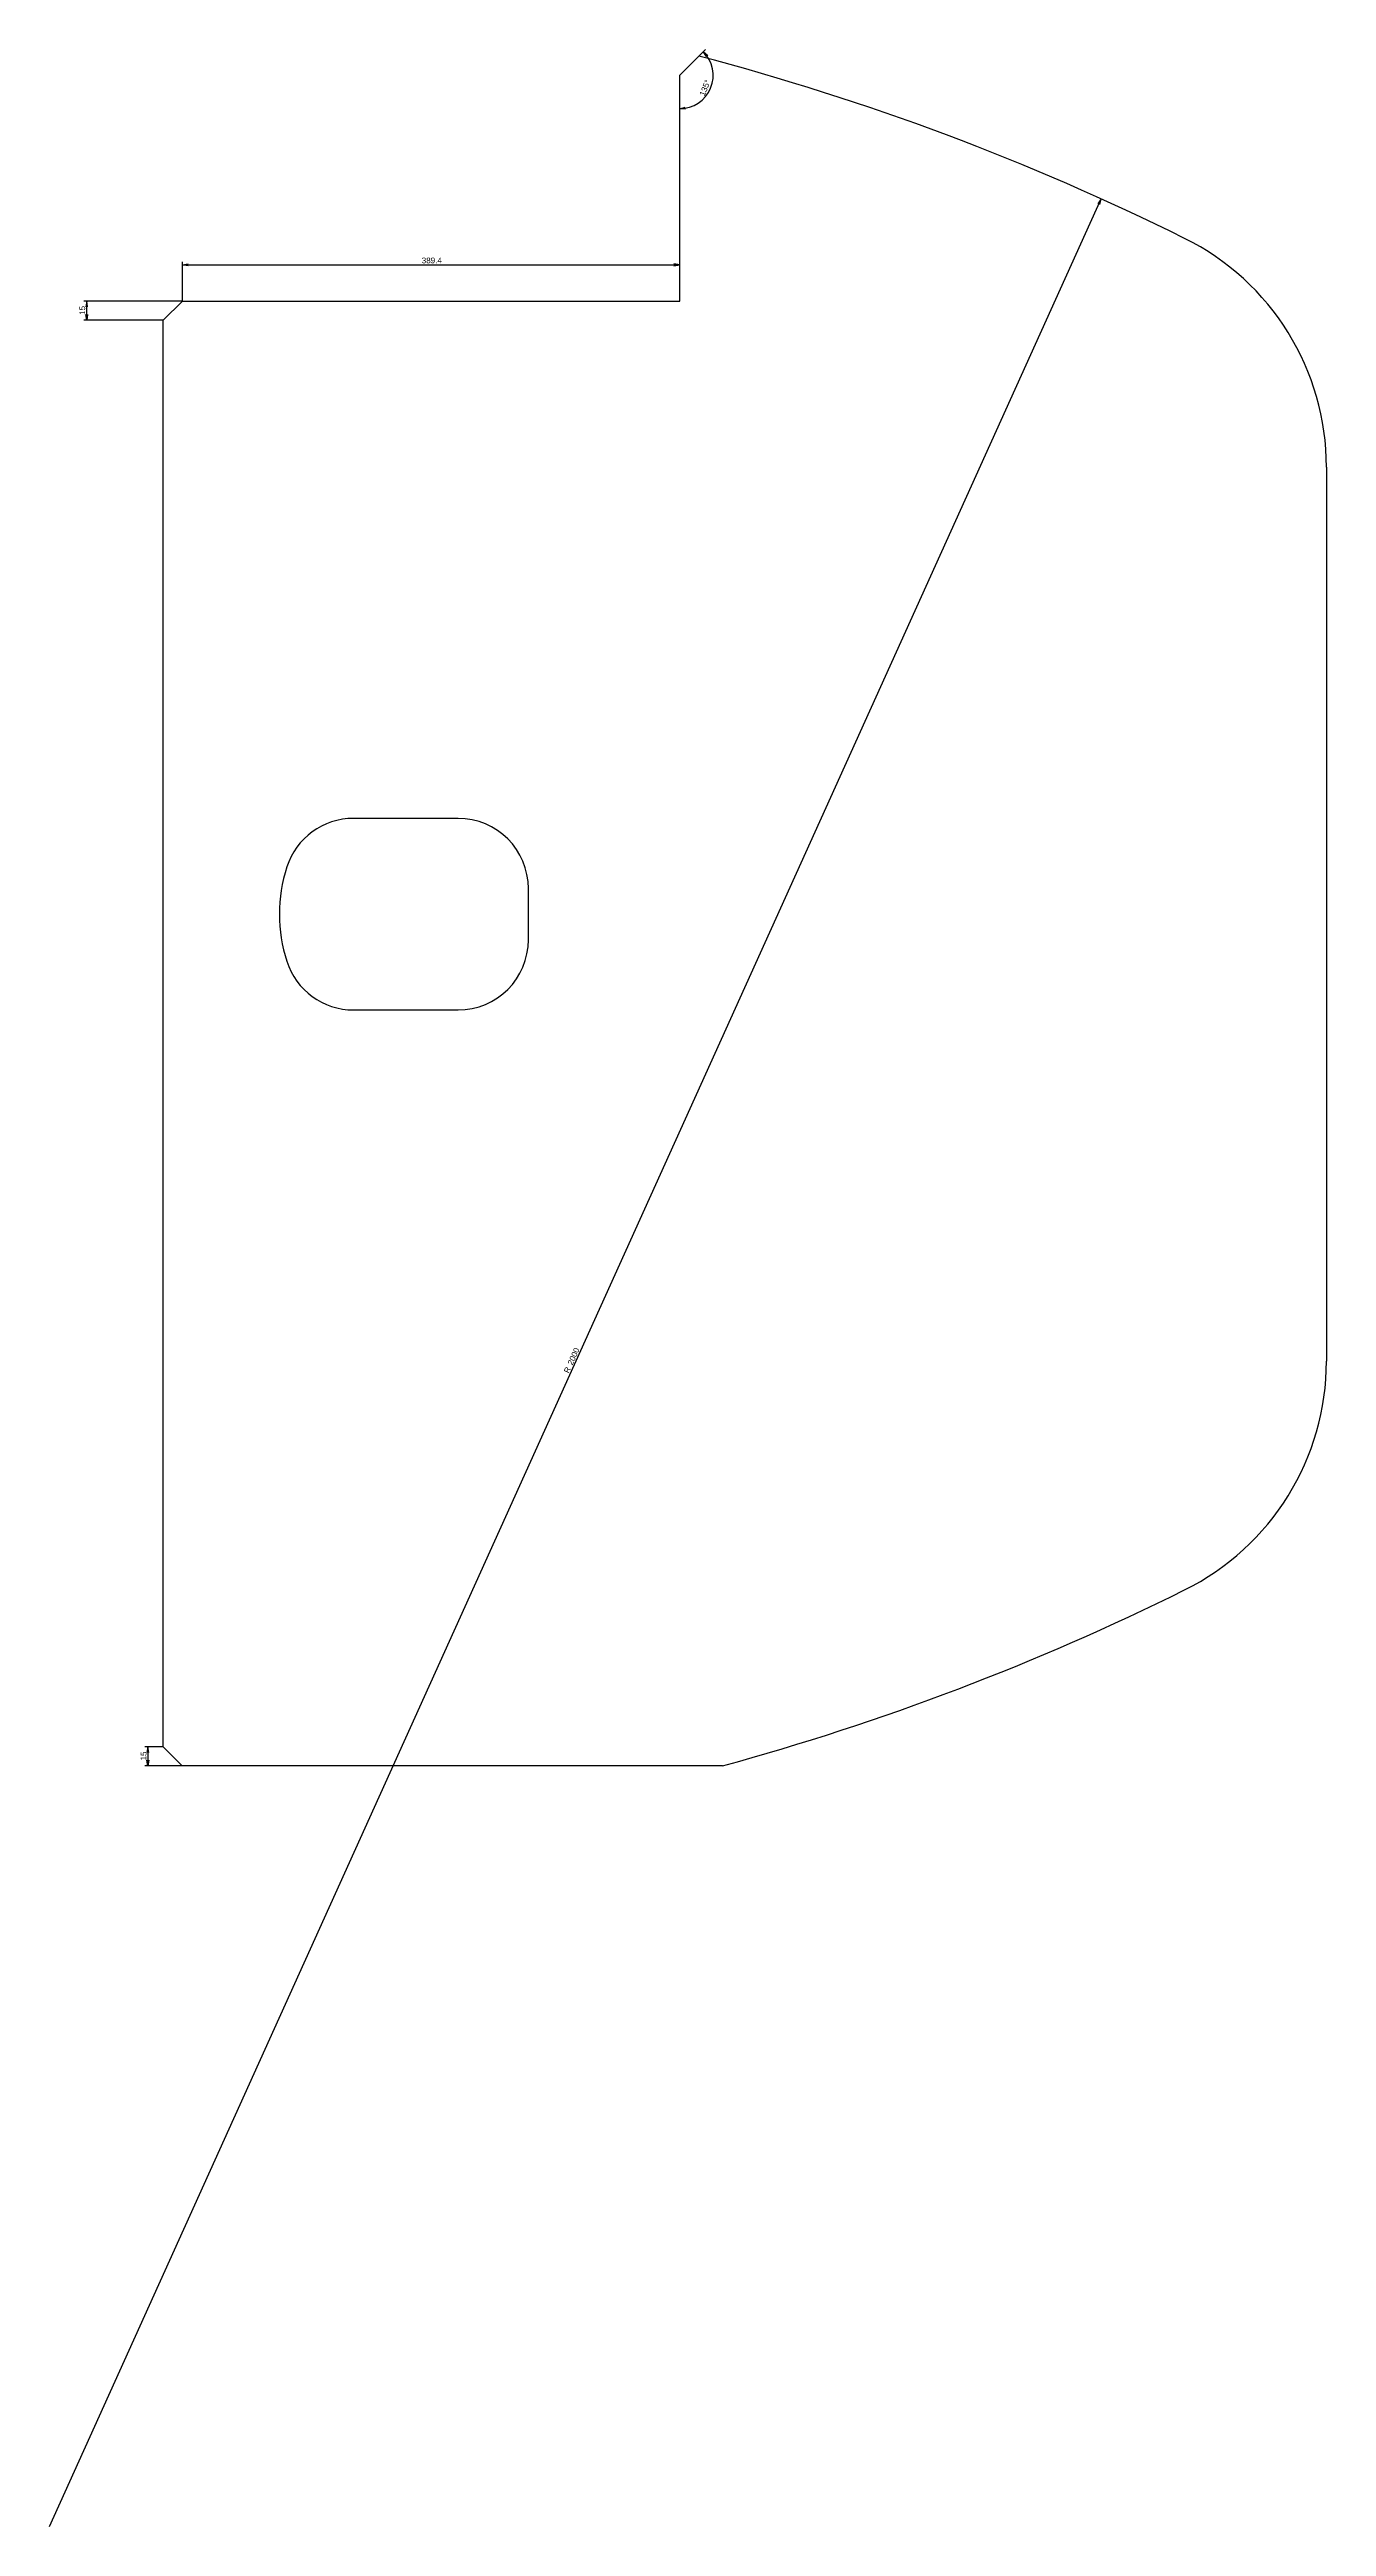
# Model space of a CAD drawing. Header units: millimetres. Extents: x 0 to 1000, y -1262 to 677.
import ezdxf
from ezdxf.enums import TextEntityAlignment as Align

# ---------------------------------------------------------------- set-up
doc = ezdxf.new("R2010")
doc.units = ezdxf.units.MM
doc.layers.add('Default', color=7, linetype='Continuous')
doc.layers.add('DV1_Default', color=7, linetype='Continuous')
doc.styles.add('SEACAD_Arial', font='arial.ttf')
doc.dimstyles.new('JIS_(mm)', dxfattribs={"dimtxt": 4.5, "dimasz": 4.5, "dimexe": 2.25, "dimexo": 0, "dimgap": 1.125, "dimtad": 1, "dimdsep": 46, "dimtxsty": 'SEACAD_Arial', "dimblk1": '_SE_OPEN', "dimblk2": '_SE_OPEN', "dimsah": 1, "dimcen": 2.25, "dimadec": 0, "dimazin": 0, "dimtfac": 0.5, "dimtmove": 0, "dimatfit": 3, "dimfxl": 1, "dimarcsym": 0})

# ---------------------------------------------------------------- blocks, each defined once
blk = doc.blocks.new('DMBLK41')
at = {"layer": 'Default', "color": 7, "linetype": 'Continuous'}
for p, q in [((104.1, 480), (26.8, 480)), ((29.1, 465), (29.1, 480)), ((89.1, 465), (26.8, 465))]:
    blk.add_line(p, q, dxfattribs=at)
for points in [[(29.8, 475.5), (29.1, 480), (28.3, 475.5)], [(29.8, 469.5), (29.1, 465), (28.3, 469.5)]]:
    blk.add_lwpolyline(points, dxfattribs=at)
at = {"layer": 'Default', "color": 7, "linetype": 'Continuous', "style": 'SEACAD_Arial'}
blk.add_text('15', height=4.5, rotation=90, dxfattribs=at).set_placement((23.4, 469.2), align=Align.TOP_LEFT)
blk = doc.blocks.new('_SE_OPEN')
at = {"color": 0}
for p, q in [((-1, 0.1665), (0, 0)), ((0, 0), (-1, -0.1665)), ((0, 0), (-1, 0))]:
    blk.add_line(p, q, dxfattribs=at)
blk = doc.blocks.new('DMBLK42')
at = {"layer": 'Default', "color": 7, "linetype": 'Continuous'}
for p, q in [((89.1, -651.9), (74.7, -651.9)), ((77, -651.9), (77, -666.9)), ((103.9, -666.9), (74.7, -666.9))]:
    blk.add_line(p, q, dxfattribs=at)
for points in [[(77.7, -656.4), (77, -651.9), (76.2, -656.4)], [(77.7, -662.4), (77, -666.9), (76.2, -662.4)]]:
    blk.add_lwpolyline(points, dxfattribs=at)
at = {"layer": 'Default', "color": 7, "linetype": 'Continuous', "style": 'SEACAD_Arial'}
blk.add_text('15', height=4.5, rotation=90, dxfattribs=at).set_placement((71.4, -662.7), align=Align.TOP_LEFT)
blk = doc.blocks.new('DMBLK43')
at = {"layer": 'Default', "color": 7, "linetype": 'Continuous'}
blk.add_line((508.5, 671.8), (513.6, 677), dxfattribs=at)
for points in [[(514.4, 671.5), (512, 675.4), (515.5, 672.4)], [(498, 630.3), (493.5, 630.6), (497.9, 631.8)]]:
    blk.add_lwpolyline(points, dxfattribs=at)
blk.add_arc((493.5, 656.9), 26.2, 270, 45, dxfattribs=at)
at = {"layer": 'Default', "color": 7, "linetype": 'Continuous', "style": 'SEACAD_Arial'}
blk.add_text('135°', height=4.5, rotation=68.2967, dxfattribs=at).set_placement((508.8, 641.8), align=Align.TOP_LEFT)
blk = doc.blocks.new('DMBLK44')
at = {"layer": 'Default', "color": 7, "linetype": 'Continuous'}
blk.add_line((0, -1262.5), (823.6, 560.1), dxfattribs=at)
blk.add_lwpolyline([(822.4, 555.7), (823.6, 560.1), (821, 556.3)], dxfattribs=at)
at = {"layer": 'Default', "color": 7, "linetype": 'Continuous', "style": 'SEACAD_Arial'}
for s, p in [('2000', (405.4, -351.7)), ('R', (402.5, -358))]:
    blk.add_text(s, height=4.5, rotation=65.6829, dxfattribs=at).set_placement(p, align=Align.TOP_LEFT)
blk = doc.blocks.new('DMBLK45')
at = {"layer": 'Default', "color": 7, "linetype": 'Continuous'}
for p, q in [((104.1, 480), (104.1, 510.7)), ((104.1, 508.5), (493.5, 508.5)), ((493.5, 480), (493.5, 510.7))]:
    blk.add_line(p, q, dxfattribs=at)
for points in [[(108.6, 507.7), (104.1, 508.5), (108.6, 509.2)], [(489, 507.7), (493.5, 508.5), (489, 509.2)]]:
    blk.add_lwpolyline(points, dxfattribs=at)
at = {"layer": 'Default', "color": 7, "linetype": 'Continuous', "style": 'SEACAD_Arial'}
blk.add_text('389.4', height=4.5, dxfattribs=at).set_placement((291.5, 514.1), align=Align.TOP_LEFT)

msp = doc.modelspace()

# ---------------------------------------------------------------- linework, layer by layer
at = {"layer": 'Default', "color": 7, "linetype": 'Continuous'}
for p, q in [((493.5, 656.864), (508.471, 671.835)), ((89.1, 465), (104.1, 480)), ((1000, 350.002), (1000, -350.002)), ((89.1, -651.869), (103.94, -666.869)), ((527, -666.869), (103.94, -666.869))]:
    msp.add_line(p, q, dxfattribs=at)
at = {"layer": 'DV1_Default', "color": 7, "linetype": 'Continuous'}
for p, q in [((493.5, 480), (493.5, 656.864)), ((104.1, 480), (493.5, 480)), ((89.1, -651.869), (89.1, 465)), ((320, 75), (238.153, 75)), ((375, -20), (375, 20)), ((238.153, -75), (320, -75))]:
    msp.add_line(p, q, dxfattribs=at)
for centre, radius, start, end in [((0, -1262.45), 2000, 63.6122, 75.271724), ((800, 350.002), 200, 0, 63.6122), ((238.153, 20), 55, 90, 162.079787), ((320, 20), 55, 0, 90), ((300, 0), 120, 162.079787, 197.920213), ((238.153, -20), 55, 197.920213, 270), ((320, -20), 55, 270, 0), ((800, -350.002), 200, 296.3878, 0), ((0, 1262.45), 2000, 285.277842, 296.3878)]:
    msp.add_arc(centre, radius, start, end, dxfattribs=at)

# ---------------------------------------------------------------- dimensions: what is measured, and where the dimension line sits
at = {"layer": 'Default', "color": 7, "linetype": 'Continuous'}
dim = msp.add_angular_dim_2l(base=(517.73, 646.828), line1=((493.5, 656.864), (493.5, 480)), line2=((493.5, 656.864), (508.471, 671.835)), text='\\A1;<>', dimstyle='JIS_(mm)', override={"dimtolj": 1}, dxfattribs=at)
dim.commit()
dim.dimension.update_dxf_attribs({"geometry": 'DMBLK43', "text_midpoint": (517.73, 646.828), "dimtype": 162})
dim = msp.add_radius_dim(center=(0, -1262.45), mpoint=(823.572, 560.111), text='\\A1;<>', dimstyle='JIS_(mm)', override={"dimtolj": 1}, dxfattribs=at)
dim.commit()
dim.dimension.update_dxf_attribs({"geometry": 'DMBLK44', "text_midpoint": (411.786, -351.17), "dimtype": 164})
for base, p1, p2, angle, picture, middle, dimtype in [((104.1, 508.454), (104.1, 480), (493.5, 480), 0, 'DMBLK45', (298.8, 508.454), 161), ((29.072, 480), (89.1, 465), (104.1, 480), 90, 'DMBLK41', (29.072, 472.5), 160), ((76.989, -666.869), (89.1, -651.869), (103.94, -666.869), 90, 'DMBLK42', (76.989, -659.369), 160)]:
    dim = msp.add_linear_dim(base=base, p1=p1, p2=p2, angle=angle, text='\\A1;<>', dimstyle='JIS_(mm)', dxfattribs=at)
    dim.commit()
    dim.dimension.update_dxf_attribs({"geometry": picture, "text_midpoint": middle, "dimtype": dimtype})

doc.saveas('drawing.dxf')
